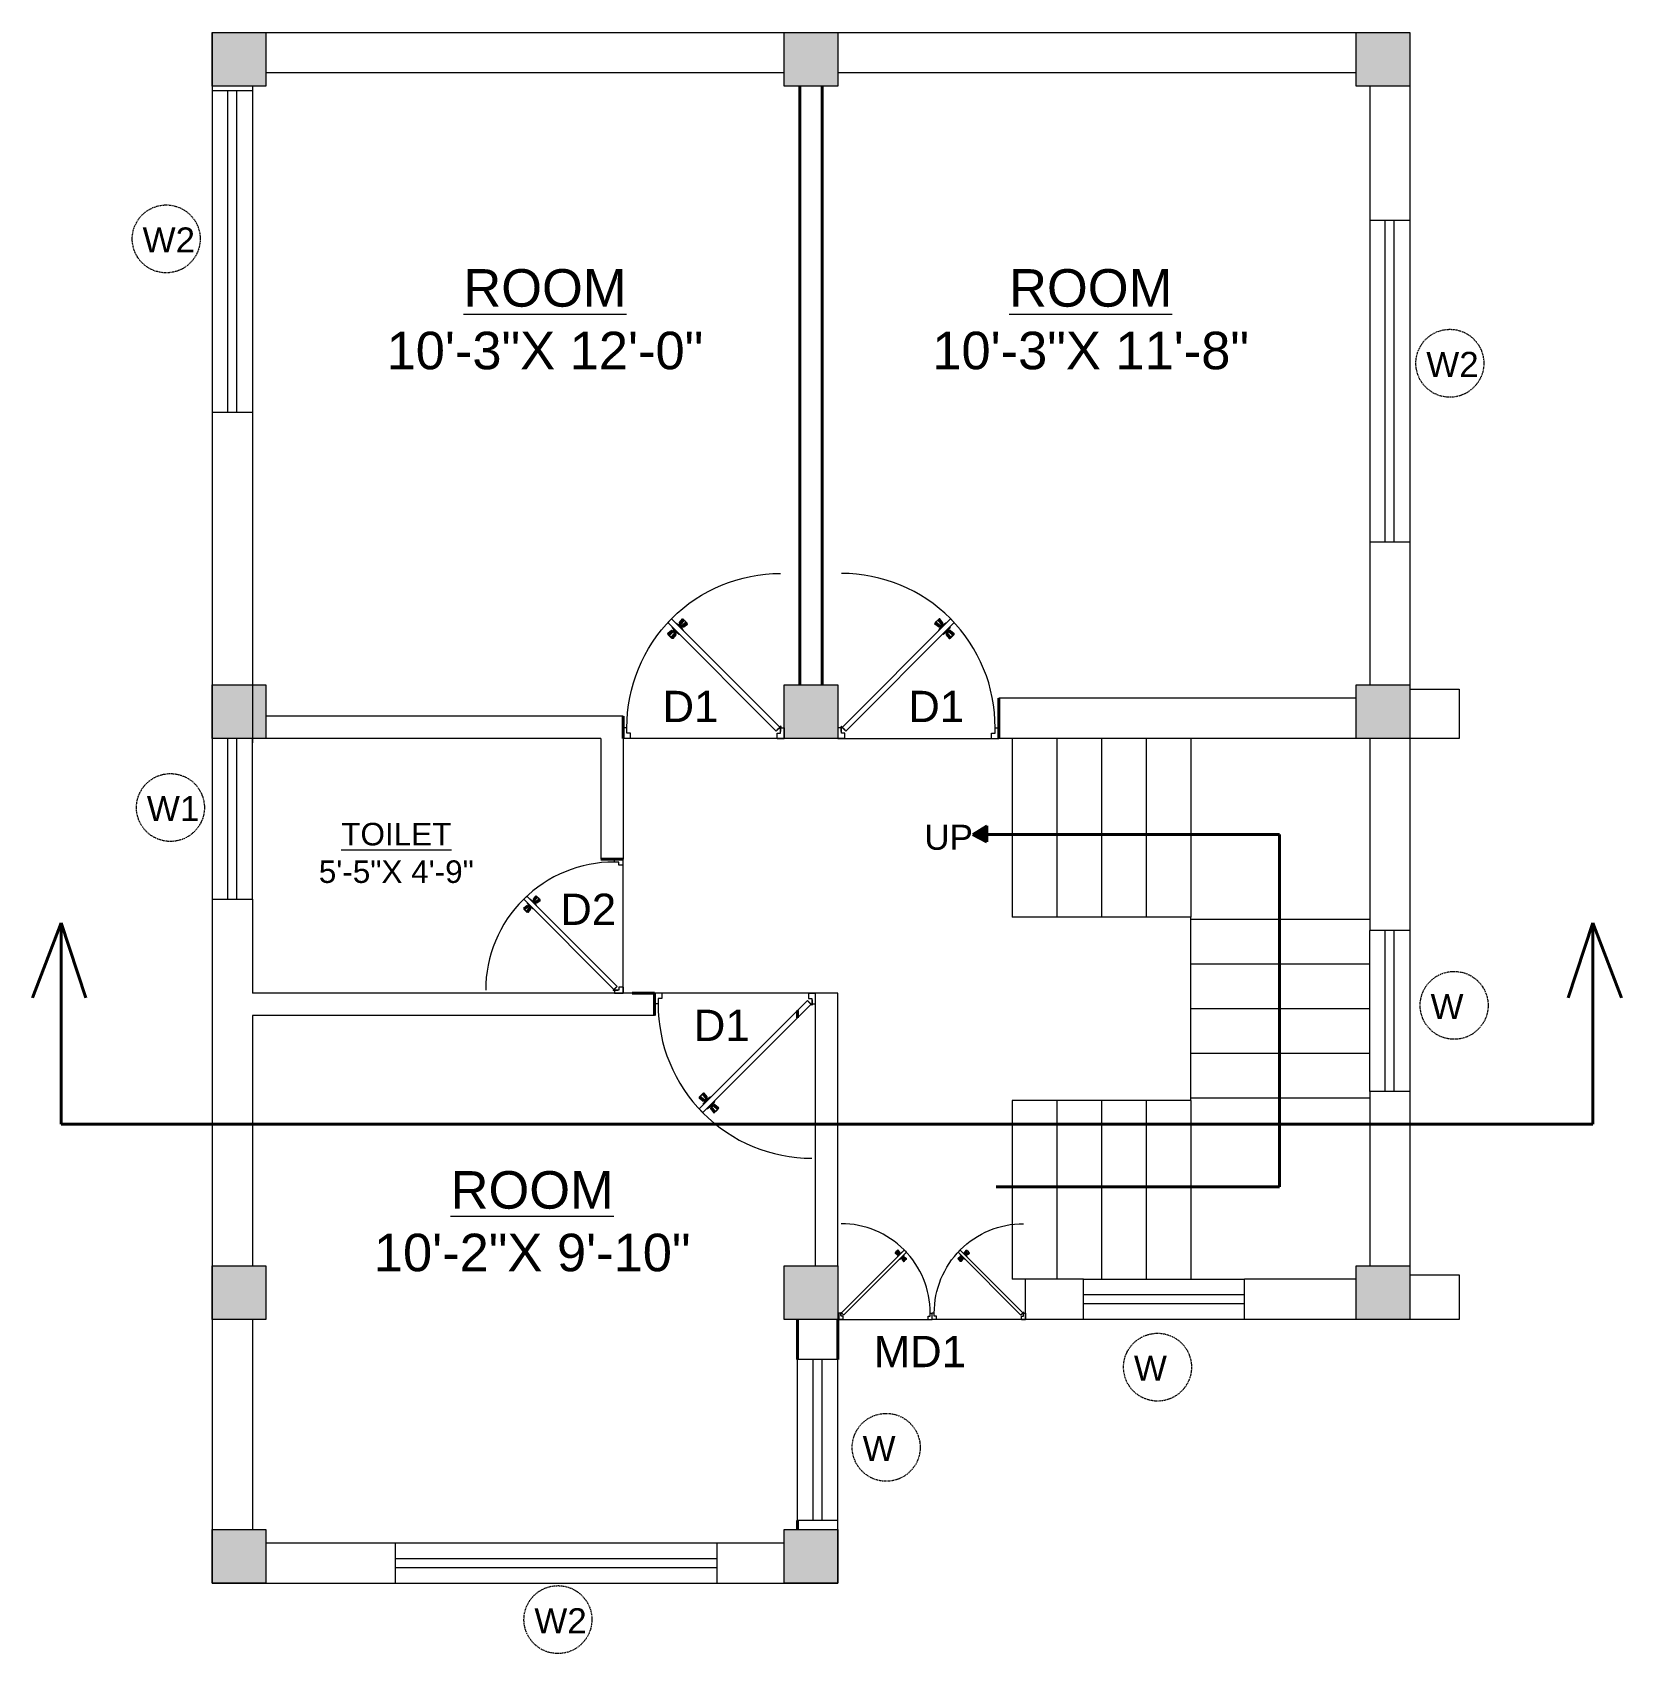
# Model space of a CAD drawing. Header units: inches. Extents: x 141029 to 166402, y -23568 to -18036.
# Drawn here: x 153864.2 to 154219.8, y -21784.6 to -21421.8 of the extents above; entities that cross this region are included whole.
import ezdxf

# ---------------------------------------------------------------- set-up
doc = ezdxf.new("R2010")
doc.units = ezdxf.units.IN
doc.header["$LTSCALE"] = 0.5
doc.header["$MEASUREMENT"] = 0
doc.linetypes.add('CENTER', pattern=[2, 1.25, -0.25, 0.25, -0.25])
for name, color, linetype, lineweight in [('Annotate-Lite.w', 177, 'Continuous', 9), ('Annotations-Bold.w', 177, 'Continuous', 13), ('door', 202, 'Continuous', 5), ('DOOR & WIN', 1, 'Continuous', 25), ('PUERTAS', 7, 'Continuous', 9), ('TEXT', 220, 'Continuous', 9), ('wall', 1, 'Continuous', 40)]:
    doc.layers.add(name, color=color, linetype=linetype, lineweight=lineweight)
doc.styles.add('DIMTEXT', font='arial.ttf', dxfattribs={"height": 6})
doc.styles.add('gaurav', font='arial.ttf')

msp = doc.modelspace()

# ---------------------------------------------------------------- texts
at = {"layer": 'Annotations-Bold.w', "color": 0, "linetype": 'CENTER', "ltscale": 0.3, "char_height": 5.6, "attachment_point": 1, "style": 'gaurav'}
for s, insert in [('W2', (153888.9, -21465.47)), ('W2', (154176.12, -21493.31)), ('W1', (153889.85, -21592.72)), ('UP', (154063.82, -21599.13)), ('W', (154177.08, -21636.99)), ('W', (154110.71, -21717.96)), ('W', (154050, -21735.9)), ('W2', (153976.55, -21774.46))]:
    msp.add_mtext_dynamic_manual_height_columns(s, width=8, gutter_width=100, heights=[0], dxfattribs=dict(at, insert=insert))
at = {"layer": 'Annotations-Bold.w', "color": 0, "linetype": 'CENTER', "ltscale": 0.3, "attachment_point": 2, "style": 'gaurav'}
for s, insert, char_height, width in [('{\\LROOM\\P}10\'-3"X 12\'-0"', (153978.92, -21474.8), 8.4, 77.2712), ('{\\LROOM\\P}10\'-3"X 11\'-8"', (154101.03, -21474.8), 8.4, 77.2712), ('{\\LTOILET\\P}5\'-5"X 4\'-9"', (153945.67, -21598.71), 5.04, 46.3627), ('{\\LROOM\\P}10\'-2"X 9\'-10"', (153976.07, -21676.65), 8.4, 77.2712)]:
    msp.add_mtext(s, dxfattribs=dict(at, insert=insert, char_height=char_height, width=width))
at = {"layer": 'TEXT', "style": 'DIMTEXT'}
for s, p in [('D1', (154005.23, -21576.16)), ('D1', (154060.22, -21576.16)), ('D2', (153982.35, -21621.55)), ('D1', (154012.23, -21647.52)), ('MD1', (154052.49, -21720.52))]:
    msp.add_text(s, height=7, dxfattribs=at).set_placement(p)

# ---------------------------------------------------------------- blocks, each defined once
blk = doc.blocks.new('2ft6in')
at = {"layer": 'PUERTAS', "color": 2}
for p, q in [((0.84, 2.1), (21.02, 22.28)), ((18.33, 21.76), (18.31, 21.77)), ((21.71, 21.6), (21.02, 22.28)), ((21.71, 21.6), (1.47, 1.37)), ((21.18, 18.9), (21.2, 18.89)), ((0, 2), (0, 0)), ((0.6, 2), (0, 2)), ((1.33, 0), (0, 0)), ((0.6, 1.26), (0.6, 2.04)), ((0.67, 1.26), (0.6, 1.26)), ((0.67, 1.26), (0.67, 2.01)), ((0.67, 1), (0.67, 1.26)), ((1.33, 1), (0.67, 1)), ((1.31, 1.53), (0.79, 2.06)), ((1.36, 1.58), (0.81, 2.12)), ((1.36, 1.58), (1.31, 1.53)), ((1.47, 1.37), (1.31, 1.53)), ((1.33, 0), (1.33, 1)), ((28.67, 0), (28.67, 1)), ((28.67, 1), (29.33, 1)), ((28.67, 0), (30, 0)), ((29.33, 1), (29.33, 2)), ((29.33, 2), (30, 2)), ((30, 0), (30, 2))]:
    blk.add_line(p, q, dxfattribs=at)
at = {"layer": 'PUERTAS', "color": 1}
for p, q in [((18.06, 21.44), (18.48, 21.86)), ((18.08, 21.51), (18.45, 21.88)), ((18.82, 22.25), (18.45, 21.88)), ((18.9, 22.28), (18.48, 21.86)), ((18.84, 22.23), (18.82, 22.25)), ((19.54, 21.59), (18.99, 22.27)), ((18.74, 20.79), (18.06, 21.34)), ((18.11, 21.49), (18.08, 21.51)), ((18.83, 20.8), (19.18, 21.15)), ((18.84, 20.21), (19.1, 20.6)), ((18.85, 20.11), (18.84, 20.12)), ((18.92, 20.89), (18.93, 20.88)), ((19.02, 20.88), (19.24, 21.1)), ((19.12, 20.8), (19.03, 20.89)), ((19.1, 20.7), (19.11, 20.69)), ((19.1, 20.6), (19.1, 20.6)), ((19.11, 20.79), (19.33, 21.01)), ((19.54, 21.5), (19.18, 21.15)), ((19.45, 21.31), (19.24, 21.1)), ((19.55, 21.22), (19.33, 21.01)), ((19.45, 21.41), (19.45, 21.41)), ((19.54, 21.22), (19.45, 21.31)), ((19.53, 19.43), (19.54, 19.42)), ((19.64, 21.23), (19.64, 21.23)), ((19.64, 19.42), (20.02, 19.67)), ((19.74, 21.24), (19.73, 21.23)), ((20.12, 21.49), (19.74, 21.24)), ((20.02, 19.67), (20.03, 19.68)), ((20.12, 19.68), (20.12, 19.68)), ((20.21, 19.69), (20.43, 19.9)), ((20.22, 21.48), (20.22, 21.49)), ((20.22, 19.41), (20.57, 19.76)), ((20.22, 19.69), (20.31, 19.6)), ((20.22, 19.32), (20.76, 18.64)), ((20.31, 19.6), (20.52, 19.81)), ((20.31, 19.5), (20.31, 19.5)), ((20.65, 20.12), (20.43, 19.9)), ((20.74, 20.03), (20.52, 19.81)), ((20.93, 20.11), (20.57, 19.76)), ((20.64, 20.11), (20.73, 20.02)), ((20.66, 20.31), (20.65, 20.31)), ((20.65, 20.21), (20.65, 20.22)), ((20.91, 20.7), (20.66, 20.31)), ((20.84, 20.02), (20.83, 20.03)), ((20.86, 18.63), (21.28, 19.05)), ((20.91, 20.8), (20.91, 20.79)), ((20.91, 18.68), (20.94, 18.66)), ((20.94, 18.66), (21.31, 19.03)), ((21.02, 20.12), (21.7, 19.57)), ((21.7, 19.47), (21.28, 19.05)), ((21.67, 19.4), (21.31, 19.03)), ((21.65, 19.42), (21.67, 19.4))]:
    blk.add_line(p, q, dxfattribs=at)
at = {"layer": 'PUERTAS', "color": 8}
for p, q in [((18.44, 21.9), (18.31, 21.77)), ((18.44, 21.9), (18.56, 22.02)), ((18.58, 22.01), (18.56, 22.02)), ((19.3, 21.26), (18.61, 22)), ((19.42, 21.38), (18.75, 22.14)), ((19.51, 21.48), (18.88, 22.26)), ((19.55, 21.53), (18.93, 22.3)), ((18.81, 20.78), (18.04, 21.4)), ((18.86, 20.83), (18.08, 21.46)), ((18.95, 20.92), (18.2, 21.58)), ((19.07, 21.03), (18.34, 21.72)), ((18.91, 20.27), (19.19, 20.69)), ((19.13, 20.8), (19.03, 20.9)), ((19.15, 20.82), (19.05, 20.92)), ((19.09, 20.44), (19.25, 20.76)), ((19.19, 20.87), (19.1, 20.96)), ((19.25, 20.93), (19.16, 21.02)), ((19.28, 20.63), (19.32, 20.83)), ((19.4, 21.08), (19.31, 21.17)), ((19.47, 21.15), (19.38, 21.24)), ((19.43, 20.78), (19.4, 20.9)), ((19.51, 21.19), (19.42, 21.28)), ((19.55, 20.91), (19.43, 20.94)), ((19.53, 21.21), (19.44, 21.3)), ((19.7, 21.06), (19.51, 21.01)), ((19.89, 21.24), (19.58, 21.08)), ((20.07, 21.42), (19.64, 21.15)), ((19.69, 19.49), (20.12, 19.76)), ((19.87, 19.67), (20.18, 19.83)), ((20.06, 19.85), (20.25, 19.9)), ((20.21, 20), (20.33, 19.97)), ((20.21, 19.38), (20.83, 18.61)), ((20.23, 19.7), (20.32, 19.61)), ((20.25, 19.72), (20.34, 19.63)), ((20.25, 19.43), (20.88, 18.65)), ((20.29, 19.76), (20.38, 19.67)), ((20.33, 20.13), (20.36, 20.01)), ((20.34, 19.53), (21, 18.77)), ((20.36, 19.83), (20.45, 19.74)), ((20.48, 20.28), (20.44, 20.08)), ((20.46, 19.64), (21.14, 18.91)), ((20.5, 19.98), (20.6, 19.89)), ((20.67, 20.47), (20.51, 20.15)), ((20.85, 20.64), (20.57, 20.22)), ((20.57, 20.04), (20.66, 19.95)), ((20.61, 20.09), (20.7, 19.99)), ((20.63, 20.11), (20.72, 20.01)), ((20.69, 19.87), (21.42, 19.19)), ((20.81, 19.99), (21.56, 19.33)), ((20.9, 20.08), (21.68, 19.45)), ((20.95, 20.13), (21.72, 19.51)), ((21.32, 19.01), (21.2, 18.89)), ((21.32, 19.01), (21.44, 19.14)), ((21.43, 19.15), (21.44, 19.14)), ((0, 0), (30, 0))]:
    blk.add_line(p, q, dxfattribs=at)
at = {"layer": 'PUERTAS', "color": 2}
for radius in [0.129, 0.0627]:
    blk.add_circle((0.68, 2.14), radius, dxfattribs=at)
at = {"layer": 'PUERTAS', "color": 8}
blk.add_arc((0.68, 2.14), 28.65, 359.7285, 90.0333, dxfattribs=at)
at = {"layer": 'PUERTAS', "color": 1}
for centre, start, end in [((18.94, 22.23), 38.9236, 135), ((18.78, 20.84), 231.0764, 315), ((18.89, 20.16), 135, 225), ((18.97, 20.93), 225, 315), ((19.16, 20.74), 135, 219.7428), ((19.06, 20.65), 315, 39.7428), ((19.4, 21.36), 315, 45), ((19.49, 21.55), 315, 38.9236), ((19.59, 19.47), 225, 315), ((19.6, 21.18), 50.2572, 135), ((19.68, 21.28), 230.2572, 315), ((20.07, 19.63), 50.2572, 135), ((20.17, 21.44), 45, 135), ((20.16, 19.73), 230.2572, 315), ((20.27, 19.36), 135, 218.9236), ((20.35, 19.55), 135, 225), ((20.7, 20.26), 135, 219.7428), ((20.6, 20.17), 315, 39.7428), ((20.78, 19.98), 45, 135), ((20.82, 18.68), 218.9236, 315), ((20.87, 20.75), 315, 45), ((20.98, 20.07), 51.0764, 135), ((21.65, 19.52), 315, 51.0764)]:
    blk.add_arc(centre, 0.0667, start, end, dxfattribs=at)
blk = doc.blocks.new('*U216')
at = {"color": 3}
blk.add_blockref('2ft6in', (0, 0), dxfattribs=at)
blk = doc.blocks.new('3ft')
at = {"layer": 'PUERTAS', "color": 6}
for p, q in [((1.01, 2.52), (25.23, 26.74)), ((26.05, 25.92), (1.77, 1.64)), ((26.05, 25.92), (25.23, 26.74)), ((0, 2.4), (0, 0)), ((0.72, 2.4), (0, 2.4)), ((1.6, 0), (0, 0)), ((0.72, 1.52), (0.72, 2.44)), ((0.8, 1.52), (0.72, 1.52)), ((0.8, 1.52), (0.8, 2.41)), ((0.8, 1.2), (0.8, 1.52)), ((1.6, 1.2), (0.8, 1.2)), ((1.57, 1.84), (0.94, 2.47)), ((1.63, 1.89), (0.97, 2.55)), ((1.63, 1.89), (1.57, 1.84)), ((1.77, 1.64), (1.57, 1.84)), ((1.6, 0), (1.6, 1.2)), ((34.4, 0), (34.4, 1.2)), ((34.4, 1.2), (35.2, 1.2)), ((34.4, 0), (36, 0)), ((35.2, 1.2), (35.2, 2.4)), ((35.2, 2.4), (36, 2.4)), ((36, 0), (36, 2.4))]:
    blk.add_line(p, q, dxfattribs=at)
at = {"layer": 'PUERTAS', "color": 8}
for p, q in [((22.57, 24.94), (21.65, 25.68)), ((22.63, 24.99), (21.69, 25.75)), ((22.74, 25.1), (21.84, 25.9)), ((22.13, 26.28), (21.98, 26.13)), ((22.88, 25.24), (22.01, 26.06)), ((22.13, 26.28), (22.27, 26.42)), ((22.29, 26.41), (22.27, 26.42)), ((23.16, 25.52), (22.34, 26.39)), ((23.3, 25.66), (22.5, 26.56)), ((23.41, 25.77), (22.65, 26.71)), ((23.46, 25.83), (22.72, 26.75)), ((23.28, 25.3), (23.17, 25.41)), ((23.36, 25.37), (23.25, 25.49)), ((23.41, 25.43), (23.3, 25.54)), ((23.44, 25.45), (23.33, 25.56)), ((23.87, 25.49), (23.49, 25.3)), ((24.08, 25.71), (23.57, 25.38)), ((22.69, 24.32), (23.02, 24.83)), ((22.95, 24.96), (22.84, 25.07)), ((22.98, 24.99), (22.86, 25.1)), ((23.03, 25.04), (22.91, 25.15)), ((22.91, 24.53), (23.1, 24.91)), ((23.11, 25.12), (22.99, 25.23)), ((23.13, 24.76), (23.18, 24.99)), ((23.31, 24.94), (23.28, 25.08)), ((23.46, 25.09), (23.32, 25.13)), ((23.64, 25.27), (23.41, 25.22)), ((23.63, 23.38), (24.14, 23.72)), ((23.84, 23.6), (24.22, 23.79)), ((24.07, 23.82), (24.3, 23.88)), ((24.25, 24), (24.39, 23.97)), ((24.25, 23.26), (24.99, 22.34)), ((24.27, 23.64), (24.38, 23.53)), ((24.3, 23.67), (24.41, 23.56)), ((24.3, 23.32), (25.06, 22.38)), ((24.35, 23.72), (24.46, 23.61)), ((24.4, 24.15), (24.43, 24.01)), ((24.41, 23.43), (25.2, 22.53)), ((24.43, 23.8), (24.54, 23.69)), ((24.58, 24.33), (24.52, 24.1)), ((24.55, 23.57), (25.37, 22.7)), ((24.6, 23.97), (24.72, 23.86)), ((24.8, 24.56), (24.61, 24.18)), ((25.02, 24.77), (24.68, 24.26)), ((24.68, 24.05), (24.79, 23.94)), ((24.73, 24.1), (24.85, 23.99)), ((24.76, 24.13), (24.87, 24.02)), ((24.83, 23.85), (25.7, 23.03)), ((24.97, 23.99), (25.87, 23.2)), ((25.08, 24.1), (26.02, 23.34)), ((25.14, 24.15), (26.06, 23.41)), ((25.58, 22.82), (25.43, 22.67)), ((25.58, 22.82), (25.73, 22.97)), ((25.72, 22.98), (25.73, 22.97)), ((0, 0), (36, 0))]:
    blk.add_line(p, q, dxfattribs=at)
at = {"layer": 'PUERTAS', "color": 1}
for p, q in [((21.67, 25.73), (22.17, 26.23)), ((22.49, 24.95), (21.67, 25.61)), ((21.7, 25.82), (22.14, 26.26)), ((21.73, 25.79), (21.7, 25.82)), ((22.58, 26.7), (22.14, 26.26)), ((22.67, 26.73), (22.17, 26.23)), ((22.61, 26.67), (22.58, 26.7)), ((23.45, 25.91), (22.79, 26.73)), ((23.44, 25.81), (23.02, 25.38)), ((23.34, 25.58), (23.08, 25.32)), ((23.46, 25.47), (23.19, 25.21)), ((23.33, 25.7), (23.34, 25.69)), ((23.45, 25.46), (23.33, 25.57)), ((23.57, 25.47), (23.57, 25.47)), ((24.15, 25.79), (23.68, 25.48)), ((23.68, 25.48), (23.68, 25.48)), ((24.27, 25.78), (24.26, 25.79)), ((22.6, 24.96), (23.02, 25.38)), ((22.61, 24.25), (22.92, 24.72)), ((22.62, 24.13), (22.61, 24.14)), ((22.7, 25.07), (22.71, 25.06)), ((22.82, 25.06), (23.08, 25.32)), ((22.94, 24.95), (22.83, 25.07)), ((22.92, 24.72), (22.92, 24.72)), ((22.93, 24.94), (23.19, 25.21)), ((22.93, 24.84), (22.93, 24.83)), ((23.44, 23.31), (23.45, 23.3)), ((23.56, 23.3), (24.03, 23.61)), ((24.03, 23.61), (24.03, 23.62)), ((24.14, 23.62), (24.14, 23.62)), ((24.25, 23.62), (24.51, 23.89)), ((24.26, 23.29), (24.69, 23.71)), ((24.26, 23.63), (24.37, 23.52)), ((24.26, 23.18), (24.92, 22.37)), ((24.37, 23.52), (24.63, 23.77)), ((24.37, 23.4), (24.37, 23.4)), ((24.78, 24.15), (24.51, 23.89)), ((24.89, 24.03), (24.63, 23.77)), ((25.11, 24.14), (24.69, 23.71)), ((24.77, 24.14), (24.88, 24.03)), ((24.79, 24.38), (24.78, 24.37)), ((24.78, 24.26), (24.78, 24.26)), ((25.1, 24.84), (24.79, 24.38)), ((25, 24.03), (25, 24.03)), ((25.04, 22.36), (25.54, 22.86)), ((25.09, 24.96), (25.1, 24.95)), ((25.1, 22.42), (25.13, 22.39)), ((25.13, 22.39), (25.57, 22.83)), ((25.22, 24.14), (26.03, 23.48)), ((26.04, 23.37), (25.54, 22.86)), ((26.01, 23.27), (25.57, 22.83)), ((25.98, 23.3), (26.01, 23.27))]:
    blk.add_line(p, q, dxfattribs=at)
at = {"layer": 'PUERTAS', "color": 2}
for p, q in [((21.99, 26.11), (21.98, 26.13)), ((25.42, 22.68), (25.43, 22.67))]:
    blk.add_line(p, q, dxfattribs=at)
at = {"layer": 'PUERTAS', "color": 6}
for radius in [0.155, 0.0752]:
    blk.add_circle((0.82, 2.56), radius, dxfattribs=at)
blk.add_arc((0.82, 2.56), 34.38, 359.7285, 90.0333, dxfattribs=at)
at = {"layer": 'PUERTAS', "color": 1}
for centre, start, end in [((22.73, 26.68), 38.9236, 135), ((23.28, 25.63), 315, 45), ((23.39, 25.86), 315, 38.9236), ((23.51, 25.41), 50.2572, 135), ((23.62, 25.53), 230.2572, 315), ((24.2, 25.73), 45, 135), ((22.54, 25.01), 231.0764, 315), ((22.67, 24.2), 135, 225), ((22.77, 25.12), 225, 315), ((22.99, 24.89), 135, 219.7428), ((22.87, 24.78), 315, 39.7428), ((23.51, 23.36), 225, 315), ((24.09, 23.56), 50.2572, 135), ((24.2, 23.68), 230.2572, 315), ((24.32, 23.23), 135, 218.9236), ((24.42, 23.46), 135, 225), ((24.84, 24.31), 135, 219.7428), ((24.72, 24.21), 315, 39.7428), ((24.94, 23.98), 45, 135), ((24.98, 22.42), 218.9236, 315), ((25.04, 24.89), 315, 45), ((25.17, 24.08), 51.0764, 135), ((25.98, 23.42), 315, 51.0764)]:
    blk.add_arc(centre, 0.08, start, end, dxfattribs=at)
blk = doc.blocks.new('*U213')
at = {"color": 3, "xscale": -1}
blk.add_blockref('3ft', (42, 0), dxfattribs=at)
blk = doc.blocks.new('*U215')
at = {"color": 3, "xscale": -1}
blk.add_blockref('2ft6in', (42, 0), dxfattribs=at)
blk = doc.blocks.new('MAIN DLOOR')
at = {"layer": 'door', "color": 3, "yscale": 0.7999999999374268, "zscale": 0.7999999998966563, "rotation": 180}
for p, xscale in [((11264.75, 306.61), 0.7999999999592546), ((11245.55, 306.61), -0.7999999999592546)]:
    blk.add_blockref('*U215', p, dxfattribs=dict(at, xscale=xscale))

# ---------------------------------------------------------------- hatches: boundary and pattern name
at = {"layer": 'wall'}
for points in [[(153904.46, -21421.82), (153904.46, -21433.82), (153916.46, -21433.82), (153916.46, -21421.82)], [(154044.46, -21421.82), (154032.46, -21421.82), (154032.46, -21433.82), (154044.46, -21433.82)], [(154172.46, -21421.82), (154160.46, -21421.82), (154160.46, -21433.82), (154172.46, -21433.82)], [(153916.46, -21567.82), (153904.46, -21567.82), (153904.46, -21579.82), (153916.46, -21579.82)], [(154044.46, -21567.82), (154032.46, -21567.82), (154032.46, -21579.82), (154044.46, -21579.82)], [(154172.46, -21567.82), (154160.46, -21567.82), (154160.46, -21579.82), (154172.46, -21579.82)], [(154077.82, -21599.37), (154074.66, -21601.29), (154077.82, -21602.95)], [(153916.46, -21697.82), (153904.46, -21697.82), (153904.46, -21709.82), (153916.46, -21709.82)], [(154044.46, -21697.82), (154032.46, -21697.82), (154032.46, -21709.82), (154044.46, -21709.82)], [(154172.46, -21697.82), (154160.46, -21697.82), (154160.46, -21709.82), (154172.46, -21709.82)], [(153916.46, -21756.82), (153904.46, -21756.82), (153904.46, -21768.82), (153916.46, -21768.82)], [(154044.46, -21756.82), (154032.46, -21756.82), (154032.46, -21768.82), (154044.46, -21768.82)]]:
    msp.add_hatch(color=256, dxfattribs=at).paths.add_polyline_path(points)

# ---------------------------------------------------------------- linework, layer by layer
at = {"layer": 'Annotate-Lite.w', "color": 1}
for p, q in [((153904.46, -21421.82), (154172.46, -21421.82)), ((154172.46, -21421.82), (154172.46, -21463.82)), ((153916.46, -21430.82), (154032.46, -21430.82)), ((154044.46, -21430.82), (154160.46, -21430.82)), ((154163.46, -21433.82), (154163.46, -21463.82)), ((153904.46, -21506.82), (153904.46, -21580.82)), ((153913.46, -21506.82), (153913.46, -21580.82)), ((154163.46, -21535.82), (154163.46, -21567.82)), ((154172.46, -21535.82), (154172.46, -21568.82)), ((154160.46, -21570.82), (154080.46, -21570.82)), ((154172.46, -21568.82), (154183.46, -21568.82)), ((154183.46, -21568.82), (154183.46, -21579.82)), ((153996.46, -21574.82), (153916.46, -21574.82)), ((153991.46, -21579.82), (153916.46, -21579.82)), ((153991.46, -21579.82), (153991.46, -21606.82)), ((153996.46, -21579.82), (153996.46, -21606.82)), ((154160.46, -21579.82), (154080.46, -21579.82)), ((154163.46, -21579.82), (154163.46, -21622.82)), ((154183.46, -21579.82), (154172.46, -21579.82)), ((154172.46, -21579.82), (154172.46, -21622.82)), ((153904.46, -21615.82), (153904.46, -21768.82)), ((153913.46, -21615.82), (153913.46, -21636.82)), ((153998.46, -21636.82), (153913.46, -21636.82)), ((154039.46, -21697.82), (154039.46, -21636.82)), ((154044.46, -21636.82), (154039.46, -21636.82)), ((154044.46, -21697.82), (154044.46, -21636.82)), ((153913.46, -21641.82), (153913.46, -21697.82)), ((154003.46, -21641.82), (153913.46, -21641.82)), ((154163.46, -21658.82), (154163.46, -21697.82)), ((154172.46, -21658.82), (154172.46, -21699.82)), ((154099.46, -21700.82), (154086.46, -21700.82)), ((154086.46, -21709.82), (154086.46, -21700.82)), ((154160.46, -21700.82), (154135.46, -21700.82)), ((154172.46, -21699.82), (154183.46, -21699.82)), ((154183.46, -21699.82), (154183.46, -21709.82)), ((153913.46, -21709.82), (153913.46, -21756.82)), ((154099.46, -21709.82), (154086.46, -21709.82)), ((154183.46, -21709.82), (154135.46, -21709.82)), ((154044.46, -21768.82), (154044.46, -21754.82)), ((153916.46, -21759.82), (153945.46, -21759.82)), ((154017.46, -21759.82), (154032.46, -21759.82)), ((153904.46, -21768.82), (153945.46, -21768.82)), ((154017.46, -21768.82), (154044.46, -21768.82))]:
    msp.add_line(p, q, dxfattribs=at)
at = {"layer": 'Annotate-Lite.w'}
for p, q in [((153904.46, -21421.82), (153904.46, -21433.82)), ((153996.46, -21579.82), (153996.46, -21579.82)), ((154083.46, -21579.82), (154083.46, -21619.82)), ((154093.46, -21579.82), (154093.46, -21619.82)), ((154103.46, -21579.82), (154103.46, -21619.82)), ((154113.46, -21579.82), (154113.46, -21619.82)), ((154123.46, -21579.82), (154123.46, -21619.82)), ((154123.46, -21619.82), (154083.46, -21619.82)), ((154123.46, -21660.82), (154123.46, -21619.82)), ((154163.46, -21620.32), (154123.46, -21620.32)), ((154163.46, -21630.32), (154123.46, -21630.32)), ((154003.46, -21636.82), (154003.46, -21636.82)), ((154163.46, -21640.32), (154123.46, -21640.32)), ((154163.46, -21650.32), (154123.46, -21650.32)), ((154083.46, -21660.82), (154083.46, -21700.82)), ((154123.46, -21660.82), (154083.46, -21660.82)), ((154093.46, -21660.82), (154093.46, -21700.82)), ((154103.46, -21660.82), (154103.46, -21700.82)), ((154113.46, -21660.82), (154113.46, -21700.82)), ((154163.46, -21660.32), (154123.46, -21660.32)), ((154123.46, -21660.82), (154123.46, -21700.82)), ((154086.46, -21700.82), (154083.46, -21700.82))]:
    msp.add_line(p, q, dxfattribs=at)
at = {"layer": 'Annotate-Lite.w', "color": 3}
for p, q in [((153904.46, -21433.82), (153904.46, -21506.82)), ((153904.46, -21434.82), (153913.46, -21434.82)), ((153907.96, -21506.82), (153907.96, -21434.82)), ((153909.96, -21506.82), (153909.96, -21434.82)), ((153913.46, -21433.82), (153913.46, -21506.82)), ((154163.46, -21463.82), (154172.46, -21463.82)), ((154163.46, -21463.82), (154163.46, -21535.82)), ((154166.96, -21535.82), (154166.96, -21463.82)), ((154168.96, -21535.82), (154168.96, -21463.82)), ((154172.46, -21463.82), (154172.46, -21535.82)), ((153904.46, -21506.82), (153913.46, -21506.82)), ((154163.46, -21535.82), (154172.46, -21535.82)), ((153904.46, -21579.82), (153904.46, -21615.82)), ((153907.96, -21615.82), (153907.96, -21579.82)), ((153909.96, -21615.82), (153909.96, -21579.82)), ((153913.46, -21615.82), (153913.46, -21579.82)), ((153904.46, -21615.82), (153913.46, -21615.82)), ((154172.46, -21622.82), (154163.46, -21622.82)), ((154163.46, -21658.82), (154163.46, -21622.82)), ((154166.96, -21658.82), (154166.96, -21622.82)), ((154168.96, -21658.82), (154168.96, -21622.82)), ((154172.46, -21622.82), (154172.46, -21658.82)), ((154172.46, -21658.82), (154163.46, -21658.82)), ((154099.46, -21709.82), (154099.46, -21700.82)), ((154099.46, -21700.82), (154135.46, -21700.82)), ((154135.46, -21709.82), (154135.46, -21700.82)), ((154135.46, -21704.32), (154099.46, -21704.32)), ((154135.46, -21706.32), (154099.46, -21706.32)), ((154135.46, -21709.82), (154099.46, -21709.82)), ((154044.46, -21718.82), (154035.46, -21718.82)), ((154035.46, -21754.82), (154035.46, -21718.82)), ((154038.96, -21754.82), (154038.96, -21718.82)), ((154040.96, -21754.82), (154040.96, -21718.82)), ((154044.46, -21754.82), (154044.46, -21718.82)), ((154044.46, -21754.82), (154035.46, -21754.82)), ((153945.46, -21768.82), (153945.46, -21759.82)), ((153945.46, -21759.82), (154017.46, -21759.82)), ((154017.46, -21768.82), (154017.46, -21759.82)), ((153945.46, -21763.32), (154017.46, -21763.32)), ((153945.46, -21765.32), (154017.46, -21765.32)), ((153945.46, -21768.82), (154017.46, -21768.82))]:
    msp.add_line(p, q, dxfattribs=at)
at = {"layer": 'Annotate-Lite.w'}
for points in [[(153904.46, -21421.82), (153916.46, -21421.82), (153916.46, -21433.82), (153904.46, -21433.82)], [(154032.46, -21421.82), (154044.46, -21421.82), (154044.46, -21433.82), (154032.46, -21433.82)], [(154160.46, -21421.82), (154172.46, -21421.82), (154172.46, -21433.82), (154160.46, -21433.82)], [(153904.46, -21567.82), (153916.46, -21567.82), (153916.46, -21579.82), (153904.46, -21579.82)], [(154032.46, -21567.82), (154044.46, -21567.82), (154044.46, -21579.82), (154032.46, -21579.82)], [(154160.46, -21567.82), (154172.46, -21567.82), (154172.46, -21579.82), (154160.46, -21579.82)], [(153904.46, -21697.82), (153916.46, -21697.82), (153916.46, -21709.82), (153904.46, -21709.82)], [(154032.46, -21697.82), (154044.46, -21697.82), (154044.46, -21709.82), (154032.46, -21709.82)], [(154160.46, -21697.82), (154172.46, -21697.82), (154172.46, -21709.82), (154160.46, -21709.82)], [(153904.46, -21756.82), (153916.46, -21756.82), (153916.46, -21768.82), (153904.46, -21768.82)], [(154032.46, -21756.82), (154044.46, -21756.82), (154044.46, -21768.82), (154032.46, -21768.82)]]:
    msp.add_lwpolyline(points, close=True, dxfattribs=at)
at = {"layer": 'Annotations-Bold.w', "color": 0, "linetype": 'CENTER', "ltscale": 0.3}
for centre in [(153894.18, -21468.03), (154181.4, -21495.86), (153895.13, -21595.28), (154182.36, -21639.55), (154115.99, -21720.52), (154055.28, -21738.46), (153981.83, -21777.01)]:
    msp.add_circle(centre, 7.6, dxfattribs=at)
at = {"layer": 'wall'}
for p, q in [((154035.96, -21433.82), (154035.96, -21567.82)), ((154040.96, -21433.82), (154040.96, -21567.82)), ((154080.46, -21579.82), (154080.46, -21570.82)), ((153996.46, -21579.82), (153996.46, -21574.82)), ((154074.66, -21601.29), (154077.82, -21599.37)), ((154077.82, -21599.37), (154077.82, -21602.95)), ((154077.82, -21602.95), (154074.66, -21601.29)), ((154143.26, -21601.29), (154077.82, -21601.29)), ((154143.26, -21680.16), (154143.26, -21601.29)), ((153991.46, -21606.82), (153996.46, -21606.82)), ((153870.69, -21621.06), (153864.25, -21637.87)), ((153870.69, -21666.17), (153870.69, -21621.06)), ((153870.69, -21621.06), (153876.2, -21637.87)), ((154213.38, -21621.06), (154207.87, -21637.87)), ((154213.38, -21666.17), (154213.38, -21621.06)), ((154213.38, -21621.06), (154219.82, -21637.87)), ((153998.46, -21636.82), (154003.46, -21636.82)), ((154003.46, -21636.82), (154003.46, -21641.82)), ((154035.46, -21642.34), (154035.46, -21640.7)), ((153870.69, -21666.17), (154213.38, -21666.17)), ((154079.89, -21680.16), (154143.26, -21680.16)), ((154035.46, -21718.82), (154035.46, -21709.82)), ((154044.46, -21718.82), (154044.46, -21709.82)), ((154035.46, -21756.82), (154035.46, -21754.82))]:
    msp.add_line(p, q, dxfattribs=at)

# ---------------------------------------------------------------- block references
at = {"layer": 'DOOR & WIN'}
msp.add_blockref('*U213', (153990.46, -21579.82), dxfattribs=at)
at = {"layer": 'DOOR & WIN', "xscale": -1}
msp.add_blockref('*U213', (154086.46, -21579.82), dxfattribs=at)
at = {"layer": 'DOOR & WIN', "rotation": 90}
msp.add_blockref('*U216', (153996.46, -21636.82), dxfattribs=at)
at = {"layer": 'DOOR & WIN', "xscale": -1, "rotation": 180}
msp.add_blockref('*U213', (153997.46, -21636.82), dxfattribs=at)
at = {"layer": 'DOOR & WIN', "xscale": 0.86962657578988, "yscale": 0.86962657578988, "zscale": 0.8696265757972128, "rotation": 180}
msp.add_blockref('MAIN DLOOR', (163853.36, -21443.19), dxfattribs=at)

msp.set_redraw_order([(e.dxf.handle, doc.entitydb.next_handle()) for e in msp.query("TEXT MTEXT ATTDEF DIMENSION ARC_DIMENSION")])  # texts and dimensions are drawn at this point

doc.saveas('drawing.dxf')
